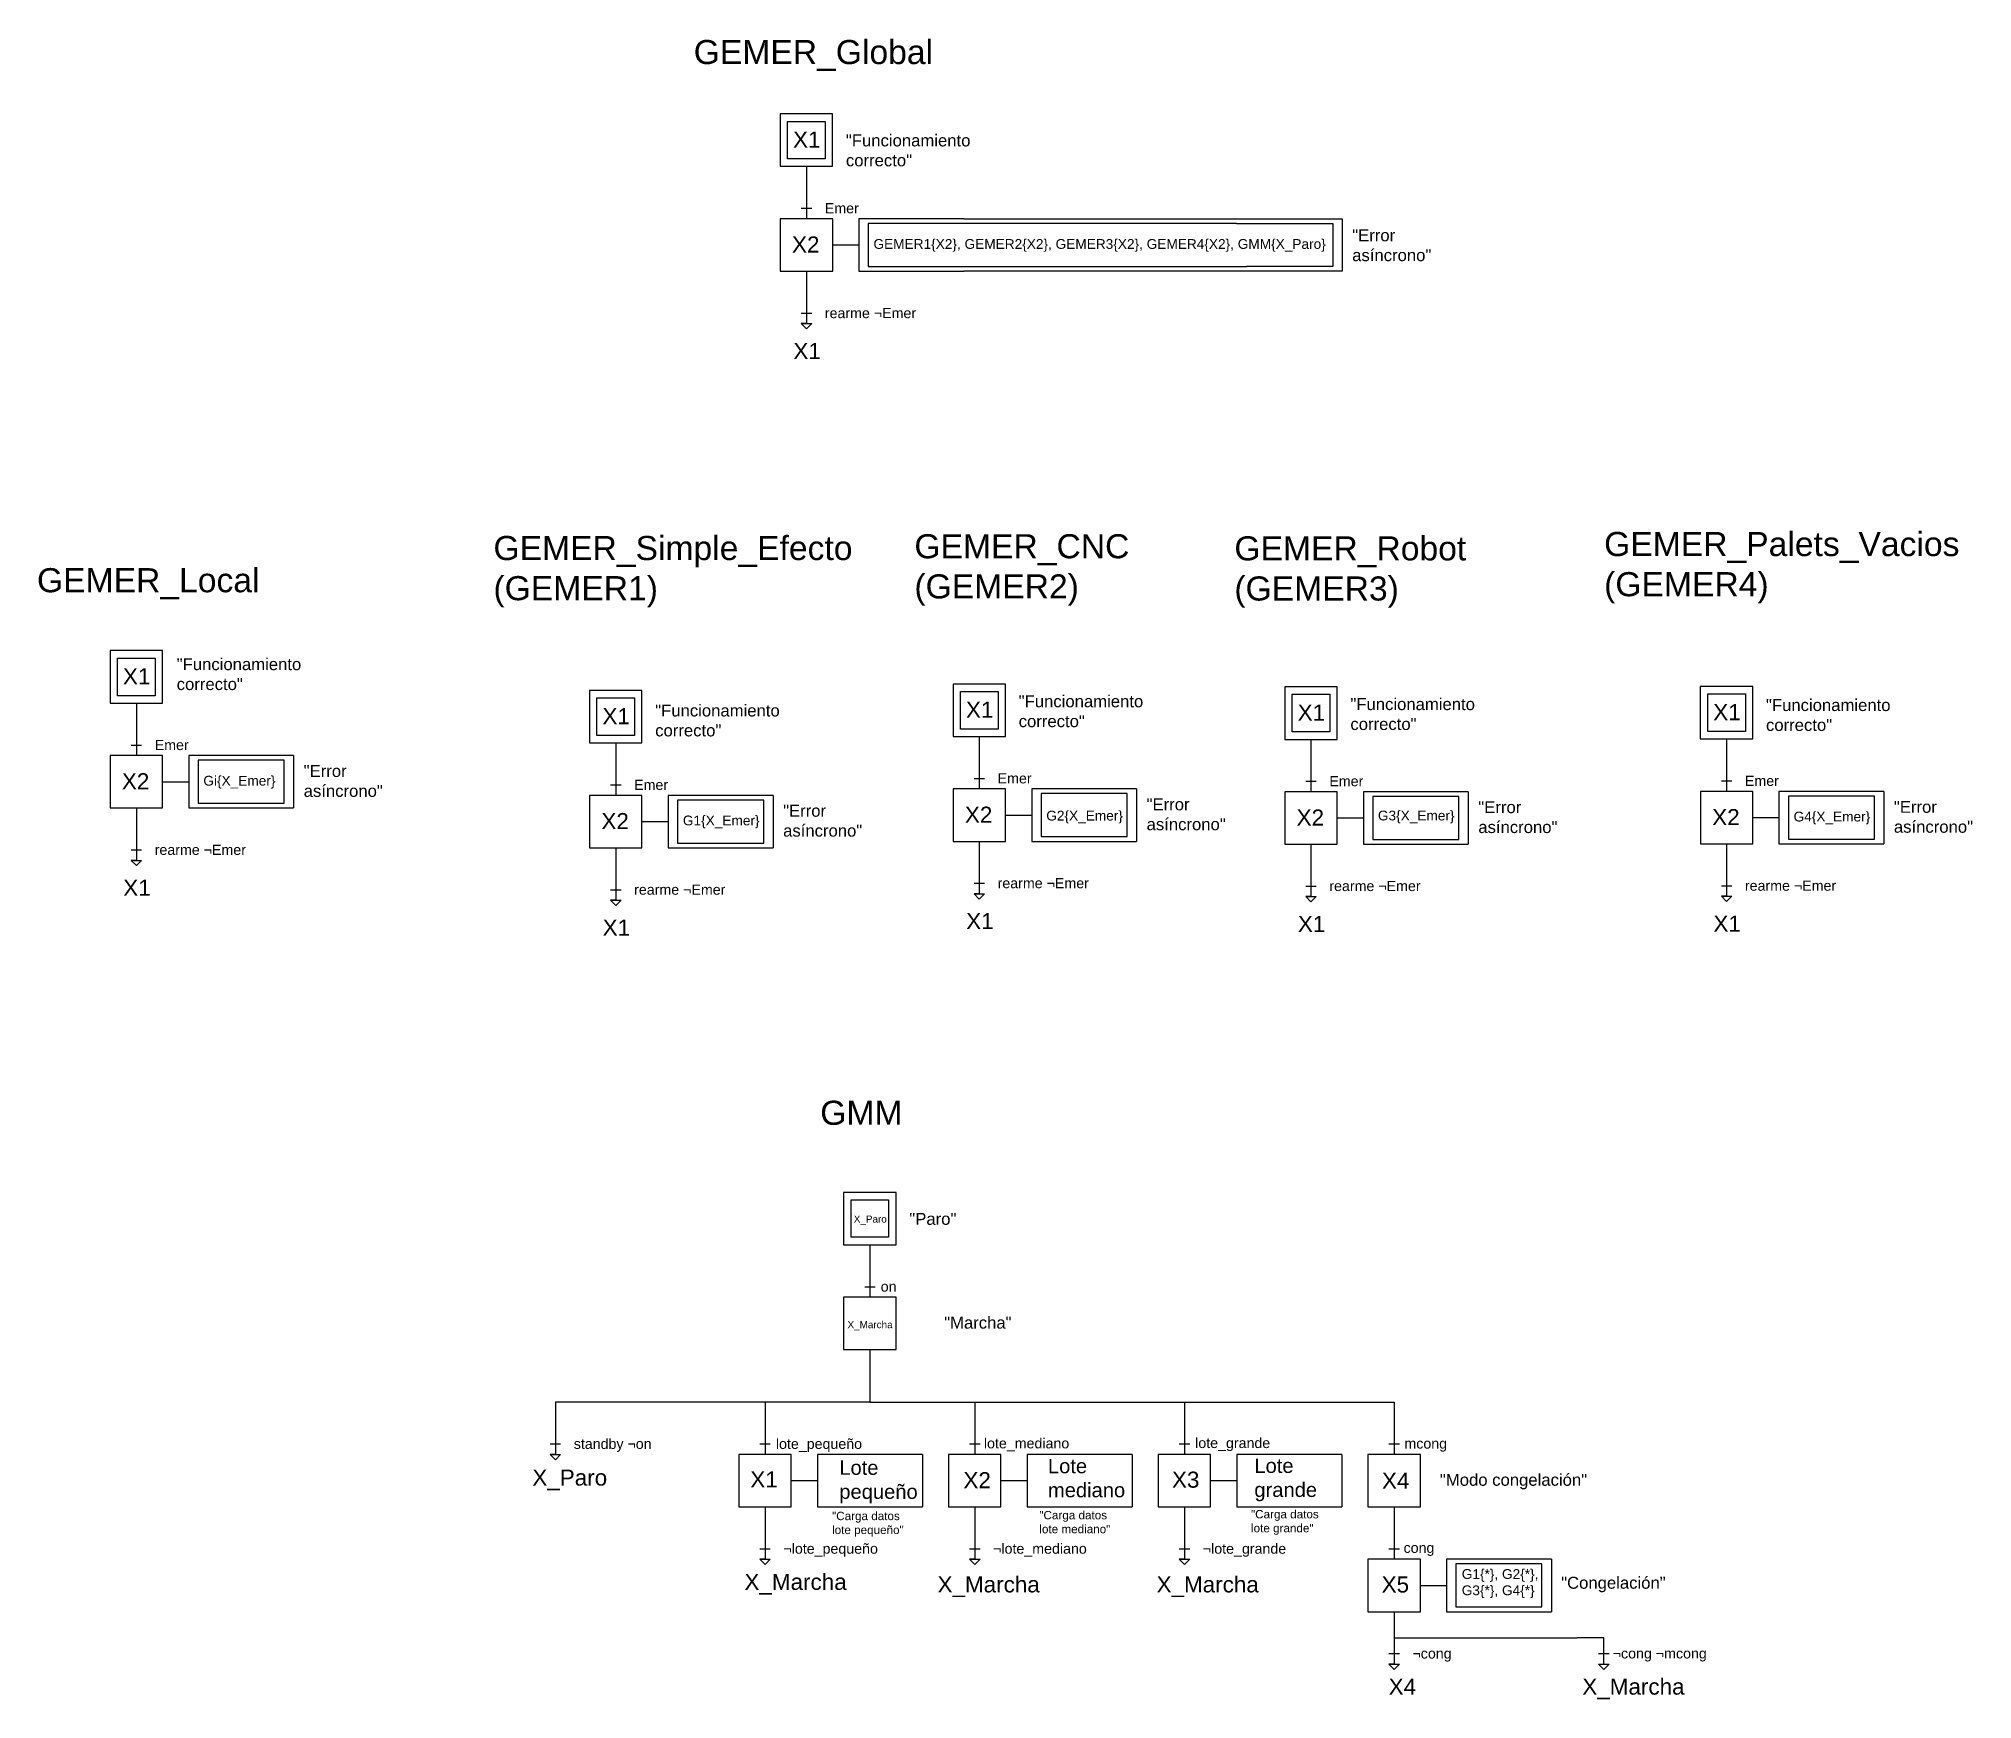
# Model space of a CAD drawing. Header units: millimetres. Extents: x -14297 to 27973, y -19860 to 17801.
# Drawn here: x -10982 to 7462, y 1960 to 17801 of the extents above; entities that cross this region are included whole.
import ezdxf

# ---------------------------------------------------------------- set-up
doc = ezdxf.new("R2010")
doc.units = ezdxf.units.MM
doc.styles.get("Standard").update_dxf_attribs({"font": 'arial.ttf'})

msp = doc.modelspace()

# ---------------------------------------------------------------- texts
at = {"attachment_point": 1}
for s, width, gutter_width, heights, insert, char_height in [('GEMER_Global ', 2500.59, 1149, [0], (-4734, 17788), 229.77), ('X1', 783.97, 766, [0], (-3786, 16915), 153.2), ('"Funcionamiento correcto"', 582.61, 569, [0], (-3282, 16887), 113.84), ('Emer', 496.88, 485, [0], (-3483, 16232), 97.1), ('X2', 783.97, 766, [0], (-3796, 15914), 153.2), ('GEMER1\\{X2\\}, GEMER2\\{X2\\}, GEMER3\\{X2\\}, GEMER4\\{X2\\}, GMM\\{X_Paro\\}', 4316.29, 466, [0], (-3019, 15889), 93.23), ('"Error asíncrono"', 582.61, 569, [0], (1547, 15982), 113.84), ('rearme ¬Emer', 918.63, 485, [126], (-3483, 15232), 97.09), ('X1', 783.97, 766, [0], (-3783, 14898), 153.2), ('GEMER_Palets_Vacios (GEMER4)', 3442, 1149, [0], (3950, 13095), 229.77), ('GEMER_Simple_Efecto (GEMER1)', 3442, 1149, [0], (-6644, 13057), 229.77), ('GEMER_CNC (GEMER2)', 1175.96, 1149, [0], (-2629, 13074), 229.77), ('GEMER_Robot (GEMER3)', 1175.96, 1149, [0], (423, 13054), 229.77), ('GEMER_Local ', 2506.79, 1149, [0], (-10998, 12750), 229.77), ('"Funcionamiento correcto"', 582.61, 569, [0], (-9665, 11891), 113.84), ('X1', 783.97, 766, [0], (-10178, 11795), 153.2), ('"Funcionamiento correcto"', 582.61, 569, [0], (-5101, 11449), 113.84), ('X1', 783.97, 766, [0], (-2137, 11476), 153.2), ('"Funcionamiento correcto"', 582.61, 569, [0], (-1634, 11537), 113.84), ('X1', 783.97, 766, [0], (1027, 11449), 153.2), ('"Funcionamiento correcto"', 582.61, 569, [0], (1530, 11510), 113.84), ('X1', 783.97, 766, [0], (4991, 11453), 153.2), ('"Funcionamiento correcto"', 582.61, 569, [0], (5494, 11501), 113.84), ('X1', 783.97, 766, [0], (-5604, 11415), 153.2), ('Emer', 496.88, 485, [0], (-9875, 11112), 97.1), ('X2', 783.97, 766, [0], (-10188, 10794), 153.2), ('Gi\\{X_Emer\\}', 867.57, 466, [0], (-9411, 10769), 93.23), ('"Error asíncrono"', 582.61, 569, [0], (-8454, 10872), 113.84), ('Emer', 496.88, 485, [0], (-5302, 10732), 97.1), ('Emer', 496.88, 485, [0], (-1835, 10794), 97.1), ('Emer', 496.88, 485, [0], (1329, 10767), 97.1), ('Emer', 496.88, 485, [0], (5293, 10770), 97.1), ('"Error asíncrono"', 582.61, 569, [0], (-414, 10554), 113.84), ('"Error asíncrono"', 582.61, 569, [0], (2750, 10527), 113.84), ('"Error asíncrono"', 582.61, 569, [0], (6714, 10530), 113.84), ('X2', 783.97, 766, [0], (-5614, 10414), 153.2), ('G1\\{X_Emer\\}', 867.57, 466, [0], (-4837, 10390), 93.23), ('"Error asíncrono"', 582.61, 569, [0], (-3881, 10493), 113.84), ('X2', 783.97, 766, [0], (-2147, 10475), 153.2), ('G2\\{X_Emer\\}', 867.57, 466, [0], (-1371, 10436), 93.23), ('X2', 783.97, 766, [0], (1017, 10448), 153.2), ('G3\\{X_Emer\\}', 867.57, 466, [0], (1792, 10437), 93.23), ('X2', 783.97, 766, [0], (4981, 10452), 153.2), ('G4\\{X_Emer\\}', 867.57, 466, [0], (5757, 10427), 93.23), ('rearme ¬Emer', 918.63, 485, [126], (-9875, 10112), 97.09), ('X1', 783.97, 766, [0], (-10175, 9778), 153.2), ('rearme ¬Emer', 918.63, 485, [126], (-1835, 9794), 97.09), ('rearme ¬Emer', 918.63, 485, [126], (-5302, 9732), 97.09), ('rearme ¬Emer', 918.63, 485, [126], (1329, 9767), 97.09), ('rearme ¬Emer', 918.63, 485, [126], (5293, 9770), 97.09), ('X1', 783.97, 766, [0], (-2135, 9460), 153.2), ('X1', 783.97, 766, [0], (1029, 9433), 153.2), ('X1', 783.97, 766, [0], (4993, 9436), 153.2), ('X1', 783.97, 766, [0], (-5602, 9398), 153.2), ('GMM', 1175.96, 1149, [0], (-3527, 7670), 229.8), ('X_Paro', 345.73, 338, [0], (-3207, 6575), 67.6), ('"Paro"', 582.61, 569, [116], (-2677, 6600), 113.8), ('on', 684.04, 485, [0], (-2950, 5946), 97.1), ('X_Marcha', 345.73, 338, [0], (-3267, 5568), 67.6), ('"Marcha"', 582.61, 569, [0], (-2345, 5610), 113.8), ('standby ¬on', 768.04, 485, [0], (-5878, 4446), 97.09), ('lote_pequeño', 684.04, 485, [0], (-3950, 4446), 97.09), ('lote_mediano', 684.04, 485, [0], (-1966, 4451), 97.09), ('lote_grande', 684.04, 485, [0], (49, 4454), 97.09), ('mcong', 684.04, 485, [0], (2045, 4449), 97.1), ('Lote mediano', 703.66, 687, [0], (-1355, 4254), 137.49), ('Lote grande', 703.66, 687, [0], (614, 4257), 137.49), ('X_Paro', 783.97, 766, [0], (-6273, 4152), 153.2), ('X1', 783.97, 766, [0], (-4194, 4134), 153.2), ('Lote pequeño', 703.66, 687, [0], (-3345, 4239), 137.49), ('X2', 783.97, 766, [0], (-2161, 4127), 153.2), ('X3', 783.97, 766, [0], (-172, 4132), 153.2), ('X4', 783.97, 766, [0], (1831, 4122), 153.2), ('"Modo congelación"', 1406.92, 569, [0], (2384, 4111), 113.84), ('"Carga datos lote pequeño"', 794.58, 398, [0], (-3414, 3749), 79.69), ('"Carga datos lote mediano"', 794.58, 398, [0], (-1437, 3757), 79.69), ('"Carga datos lote grande"', 794.58, 398, [0], (582, 3766), 79.69), ('¬lote_pequeño', 684.04, 485, [0], (-3878, 3446), 97.09), ('¬lote_mediano', 684.04, 485, [0], (-1878, 3446), 97.09), ('¬lote_grande', 684.04, 485, [0], (122, 3446), 97.09), ('cong', 684.04, 485, [0], (2037, 3454), 97.1), ('X_Marcha', 783.97, 766, [0], (-4250, 3157), 153.2), ('X_Marcha', 783.97, 766, [0], (-2408, 3133), 153.2), ('X_Marcha', 783.97, 766, [0], (-319, 3133), 153.2), ('G1\\{*\\}, G2\\{*\\}, G3\\{*\\}, G4\\{*\\}', 867.57, 466, [0], (2592, 3202), 93.23), ('"Congelación"', 582.61, 569, [0], (3540, 3129), 113.84), ('X5', 783.97, 766, [0], (1828, 3132), 153.2), ('¬cong', 684.04, 485, [0], (2122, 2446), 97.1), ('¬cong ¬mcong', 903.24, 485, [0], (4032, 2447), 97.09), ('X4', 783.97, 766, [0], (1895, 2157), 153.2), ('X_Marcha', 783.97, 766, [0], (3742, 2158), 153.2)]:
    msp.add_mtext_dynamic_manual_height_columns(s, width=width, gutter_width=gutter_width, heights=heights, dxfattribs=dict(at, insert=insert, char_height=char_height))

# ---------------------------------------------------------------- linework, layer by layer
for p, q in [((-3909, 17083), (-3909, 16583)), ((-3409, 17083), (-3909, 17083)), ((-3909, 17083), (-3909, 16583)), ((-3409, 17083), (-3909, 17083)), ((-3838, 16654), (-3838, 17012)), ((-3838, 17012), (-3480, 17012)), ((-3480, 17012), (-3480, 16654)), ((-3409, 16583), (-3409, 17083)), ((-3409, 16583), (-3409, 17083)), ((-3480, 16654), (-3838, 16654)), ((-3909, 16583), (-3409, 16583)), ((-3909, 16583), (-3409, 16583)), ((-3658, 16583), (-3658, 16083)), ((-3908, 16083), (-3908, 15583)), ((-3408, 16083), (-3908, 16083)), ((-3708, 16183), (-3608, 16183)), ((-3408, 15583), (-3408, 16083)), ((-3158, 16083), (-3158, 15583)), ((-2158, 16083), (-3158, 16083)), ((-2158, 16083), (-434, 16083)), ((-434, 16083), (356, 16083)), ((356, 16083), (450, 16083)), ((450, 16083), (1450, 16083)), ((1450, 16083), (1450, 15583)), ((-3069, 16038), (-3069, 15628)), ((-2248, 16038), (-3069, 16038)), ((-345, 16038), (-2248, 16038)), ((445, 16038), (-345, 16038)), ((445, 16038), (540, 16038)), ((540, 16038), (1361, 16038)), ((1361, 16038), (1361, 15628)), ((-3408, 15833), (-3158, 15833)), ((-3908, 15583), (-3408, 15583)), ((-3658, 15583), (-3658, 15083)), ((-3158, 15583), (-2158, 15583)), ((-3069, 15628), (-2248, 15628)), ((-2248, 15628), (-345, 15628)), ((-434, 15583), (-2158, 15583)), ((356, 15583), (-434, 15583)), ((-345, 15628), (445, 15628)), ((450, 15583), (356, 15583)), ((445, 15628), (540, 15628)), ((1450, 15583), (450, 15583)), ((1361, 15628), (540, 15628)), ((-3708, 15183), (-3608, 15183)), ((-3658, 15083), (-3708, 15083)), ((-3708, 15083), (-3608, 15083)), ((-3708, 15083), (-3658, 15033)), ((-3608, 15083), (-3658, 15033)), ((-10301, 11963), (-10301, 11463)), ((-9801, 11963), (-10301, 11963)), ((-10230, 11533), (-10230, 11892)), ((-10230, 11892), (-9872, 11892)), ((-9872, 11892), (-9872, 11533)), ((-9801, 11463), (-9801, 11963)), ((-2260, 11644), (-2260, 11144)), ((-1760, 11644), (-2260, 11644)), ((-2260, 11644), (-2260, 11144)), ((-1760, 11644), (-2260, 11644)), ((-1760, 11144), (-1760, 11644)), ((-1760, 11144), (-1760, 11644)), ((4867, 11621), (4867, 11121)), ((5367, 11621), (4867, 11621)), ((5367, 11121), (5367, 11621)), ((-10301, 11463), (-9801, 11463)), ((-9872, 11533), (-10230, 11533)), ((-10050, 11463), (-10050, 10963)), ((-5727, 11583), (-5727, 11083)), ((-5227, 11583), (-5727, 11583)), ((-5657, 11154), (-5657, 11512)), ((-5657, 11512), (-5298, 11512)), ((-5298, 11512), (-5298, 11154)), ((-5227, 11083), (-5227, 11583)), ((-2190, 11215), (-2190, 11574)), ((-2190, 11574), (-1831, 11574)), ((-1831, 11574), (-1831, 11215)), ((904, 11617), (904, 11117)), ((1404, 11617), (904, 11617)), ((904, 11617), (904, 11117)), ((1404, 11617), (904, 11617)), ((974, 11188), (974, 11547)), ((974, 11547), (1333, 11547)), ((1333, 11547), (1333, 11188)), ((1404, 11117), (1404, 11617)), ((1404, 11117), (1404, 11617)), ((4938, 11191), (4938, 11550)), ((4938, 11550), (5297, 11550)), ((5297, 11550), (5297, 11191)), ((-5727, 11083), (-5227, 11083)), ((-5298, 11154), (-5657, 11154)), ((-5477, 11083), (-5477, 10583)), ((-2260, 11144), (-1760, 11144)), ((-2260, 11144), (-1760, 11144)), ((-1831, 11215), (-2190, 11215)), ((-2010, 11144), (-2010, 10644)), ((904, 11117), (1404, 11117)), ((904, 11117), (1404, 11117)), ((1333, 11188), (974, 11188)), ((1154, 11117), (1154, 10617)), ((4867, 11121), (5367, 11121)), ((5297, 11191), (4938, 11191)), ((5118, 11121), (5118, 10621)), ((-10300, 10963), (-10300, 10463)), ((-9800, 10963), (-10300, 10963)), ((-10100, 11063), (-10000, 11063)), ((-9800, 10463), (-9800, 10963)), ((-9550, 10963), (-9550, 10463)), ((-8550, 10963), (-9550, 10963)), ((-9461, 10918), (-9461, 10507)), ((-8639, 10918), (-9461, 10918)), ((-8639, 10507), (-8639, 10918)), ((-8550, 10963), (-8550, 10463)), ((-9800, 10713), (-9550, 10713)), ((-2060, 10744), (-1960, 10744)), ((1104, 10717), (1204, 10717)), ((5068, 10721), (5168, 10721)), ((-5727, 10583), (-5727, 10083)), ((-5227, 10583), (-5727, 10583)), ((-5527, 10683), (-5427, 10683)), ((-5227, 10083), (-5227, 10583)), ((-4977, 10583), (-4977, 10083)), ((-3977, 10583), (-4977, 10583)), ((-4887, 10538), (-4887, 10128)), ((-4066, 10538), (-4887, 10538)), ((-4066, 10128), (-4066, 10538)), ((-3977, 10583), (-3977, 10083)), ((-2260, 10644), (-2260, 10144)), ((-1760, 10644), (-2260, 10644)), ((-1760, 10144), (-1760, 10644)), ((-1510, 10644), (-1510, 10144)), ((-510, 10644), (-1510, 10644)), ((-1420, 10600), (-1420, 10189)), ((-599, 10600), (-1420, 10600)), ((-599, 10189), (-599, 10600)), ((-510, 10644), (-510, 10144)), ((904, 10617), (904, 10117)), ((1404, 10617), (904, 10617)), ((1404, 10117), (1404, 10617)), ((1654, 10617), (1654, 10117)), ((2654, 10617), (1654, 10617)), ((1744, 10573), (1744, 10162)), ((2565, 10573), (1744, 10573)), ((2565, 10162), (2565, 10573)), ((2654, 10617), (2654, 10117)), ((4868, 10621), (4868, 10121)), ((5368, 10621), (4868, 10621)), ((5368, 10121), (5368, 10621)), ((5618, 10621), (5618, 10121)), ((6618, 10621), (5618, 10621)), ((5708, 10576), (5708, 10165)), ((6529, 10576), (5708, 10576)), ((6529, 10165), (6529, 10576)), ((6618, 10621), (6618, 10121)), ((-10300, 10463), (-9800, 10463)), ((-10050, 10463), (-10050, 9963)), ((-9550, 10463), (-8550, 10463)), ((-9461, 10507), (-8639, 10507)), ((-5227, 10333), (-4977, 10333)), ((-1760, 10394), (-1510, 10394)), ((1404, 10367), (1654, 10367)), ((5368, 10371), (5618, 10371)), ((-2260, 10144), (-1760, 10144)), ((-2010, 10144), (-2010, 9644)), ((-1510, 10144), (-510, 10144)), ((-1420, 10189), (-599, 10189)), ((1744, 10162), (2565, 10162)), ((5708, 10165), (6529, 10165)), ((-10100, 10063), (-10000, 10063)), ((-10050, 9963), (-10100, 9963)), ((-10100, 9963), (-10000, 9963)), ((-10100, 9963), (-10050, 9913)), ((-10000, 9963), (-10050, 9913)), ((-5727, 10083), (-5227, 10083)), ((-5477, 10083), (-5477, 9583)), ((-4977, 10083), (-3977, 10083)), ((-4887, 10128), (-4066, 10128)), ((904, 10117), (1404, 10117)), ((1154, 10117), (1154, 9617)), ((1654, 10117), (2654, 10117)), ((4868, 10121), (5368, 10121)), ((5118, 10121), (5118, 9621)), ((5618, 10121), (6618, 10121)), ((-5527, 9683), (-5427, 9683)), ((-2060, 9744), (-1960, 9744)), ((-2010, 9644), (-2060, 9644)), ((-2060, 9644), (-1960, 9644)), ((-2060, 9644), (-2010, 9594)), ((-1960, 9644), (-2010, 9594)), ((1104, 9717), (1204, 9717)), ((1154, 9617), (1104, 9617)), ((1104, 9617), (1204, 9617)), ((1104, 9617), (1154, 9567)), ((1204, 9617), (1154, 9567)), ((5068, 9721), (5168, 9721)), ((5118, 9621), (5068, 9621)), ((5068, 9621), (5168, 9621)), ((5068, 9621), (5118, 9571)), ((5168, 9621), (5118, 9571)), ((-5477, 9583), (-5527, 9583)), ((-5527, 9583), (-5427, 9583)), ((-5527, 9583), (-5477, 9533)), ((-5427, 9583), (-5477, 9533)), ((-3304, 6796), (-3304, 6296)), ((-2804, 6796), (-3304, 6796)), ((-3304, 6796), (-3304, 6296)), ((-2804, 6796), (-3304, 6796)), ((-3233, 6367), (-3233, 6726)), ((-3233, 6726), (-2875, 6726)), ((-2875, 6726), (-2875, 6367)), ((-2804, 6296), (-2804, 6796)), ((-2804, 6296), (-2804, 6796)), ((-3304, 6296), (-2804, 6296)), ((-3304, 6296), (-2804, 6296)), ((-2875, 6367), (-3233, 6367)), ((-3053, 6296), (-3053, 5796)), ((-3304, 5796), (-3304, 5296)), ((-2804, 5796), (-3304, 5796)), ((-3103, 5896), (-3003, 5896)), ((-2804, 5296), (-2804, 5796)), ((-3304, 5296), (-2804, 5296)), ((-3053, 5296), (-3053, 4796)), ((-4053, 4796), (-6053, 4796)), ((-6053, 4796), (-6053, 4296)), ((-6053, 4796), (-6053, 4296)), ((-3053, 4796), (-4053, 4796)), ((-4053, 4796), (-4053, 4296)), ((-3053, 4796), (-2053, 4796)), ((-2053, 4796), (-1053, 4796)), ((-2053, 4796), (-2053, 4296)), ((-1053, 4796), (-53, 4796)), ((-53, 4796), (1947, 4796)), ((-53, 4796), (-53, 4296)), ((1947, 4796), (1947, 4296)), ((-6103, 4396), (-6003, 4396)), ((-6053, 4296), (-6103, 4296)), ((-6103, 4296), (-6003, 4296)), ((-6103, 4296), (-6053, 4246)), ((-6003, 4296), (-6053, 4246)), ((-4303, 4296), (-4303, 3796)), ((-3803, 4296), (-4303, 4296)), ((-4103, 4396), (-4003, 4396)), ((-3803, 3796), (-3803, 4296)), ((-3553, 4296), (-3553, 3796)), ((-2553, 4296), (-3553, 4296)), ((-2553, 4296), (-2553, 3796)), ((-2303, 4296), (-2303, 3796)), ((-1803, 4296), (-2303, 4296)), ((-2103, 4396), (-2003, 4396)), ((-1803, 3796), (-1803, 4296)), ((-1553, 4296), (-1553, 3796)), ((-553, 4296), (-1553, 4296)), ((-553, 4296), (-553, 3796)), ((-303, 4296), (-303, 3796)), ((197, 4296), (-303, 4296)), ((-103, 4396), (-3, 4396)), ((197, 3796), (197, 4296)), ((447, 4296), (447, 3796)), ((1447, 4296), (447, 4296)), ((1447, 4296), (1447, 3796)), ((1697, 4296), (1697, 3796)), ((2197, 4296), (1697, 4296)), ((1897, 4396), (1997, 4396)), ((2197, 3796), (2197, 4296)), ((-3803, 4046), (-3553, 4046)), ((-1803, 4046), (-1553, 4046)), ((197, 4046), (447, 4046)), ((-4303, 3796), (-3803, 3796)), ((-4053, 3796), (-4053, 3296)), ((-3553, 3796), (-2553, 3796)), ((-2303, 3796), (-1803, 3796)), ((-2053, 3796), (-2053, 3296)), ((-1553, 3796), (-553, 3796)), ((-303, 3796), (197, 3796)), ((-53, 3796), (-53, 3296)), ((447, 3796), (1447, 3796)), ((1697, 3796), (2197, 3796)), ((1947, 3796), (1947, 3296)), ((-4103, 3396), (-4003, 3396)), ((-2103, 3396), (-2003, 3396)), ((-103, 3396), (-3, 3396)), ((1897, 3396), (1997, 3396)), ((-4053, 3296), (-4103, 3296)), ((-4103, 3296), (-4003, 3296)), ((-4103, 3296), (-4053, 3246)), ((-4003, 3296), (-4053, 3246)), ((-2053, 3296), (-2103, 3296)), ((-2103, 3296), (-2003, 3296)), ((-2103, 3296), (-2053, 3246)), ((-2003, 3296), (-2053, 3246)), ((-53, 3296), (-103, 3296)), ((-103, 3296), (-3, 3296)), ((-103, 3296), (-53, 3246)), ((-3, 3296), (-53, 3246)), ((1697, 3296), (1697, 2796)), ((2197, 3296), (1697, 3296)), ((2197, 2796), (2197, 3296)), ((2447, 3296), (2447, 2796)), ((3447, 3296), (2447, 3296)), ((2536, 3252), (2536, 2841)), ((3357, 3252), (2536, 3252)), ((3357, 2841), (3357, 3252)), ((3447, 3296), (3447, 2796)), ((2197, 3046), (2447, 3046)), ((1697, 2796), (2197, 2796)), ((1947, 2796), (1947, 2296)), ((2447, 2796), (3447, 2796)), ((2536, 2841), (3357, 2841)), ((1947, 2546), (3692, 2546)), ((3947, 2546), (3692, 2546)), ((3947, 2296), (3947, 2546)), ((1897, 2396), (1997, 2396)), ((1947, 2296), (1897, 2296)), ((1897, 2296), (1997, 2296)), ((1897, 2296), (1947, 2246)), ((1997, 2296), (1947, 2246)), ((3897, 2396), (3997, 2396)), ((3897, 2296), (3997, 2296)), ((3897, 2296), (3947, 2246)), ((3997, 2296), (3947, 2246))]:
    msp.add_line(p, q)

msp.set_redraw_order([(e.dxf.handle, doc.entitydb.next_handle()) for e in msp.query("TEXT MTEXT ATTDEF DIMENSION ARC_DIMENSION")])  # texts and dimensions are drawn at this point

doc.saveas('drawing.dxf')
